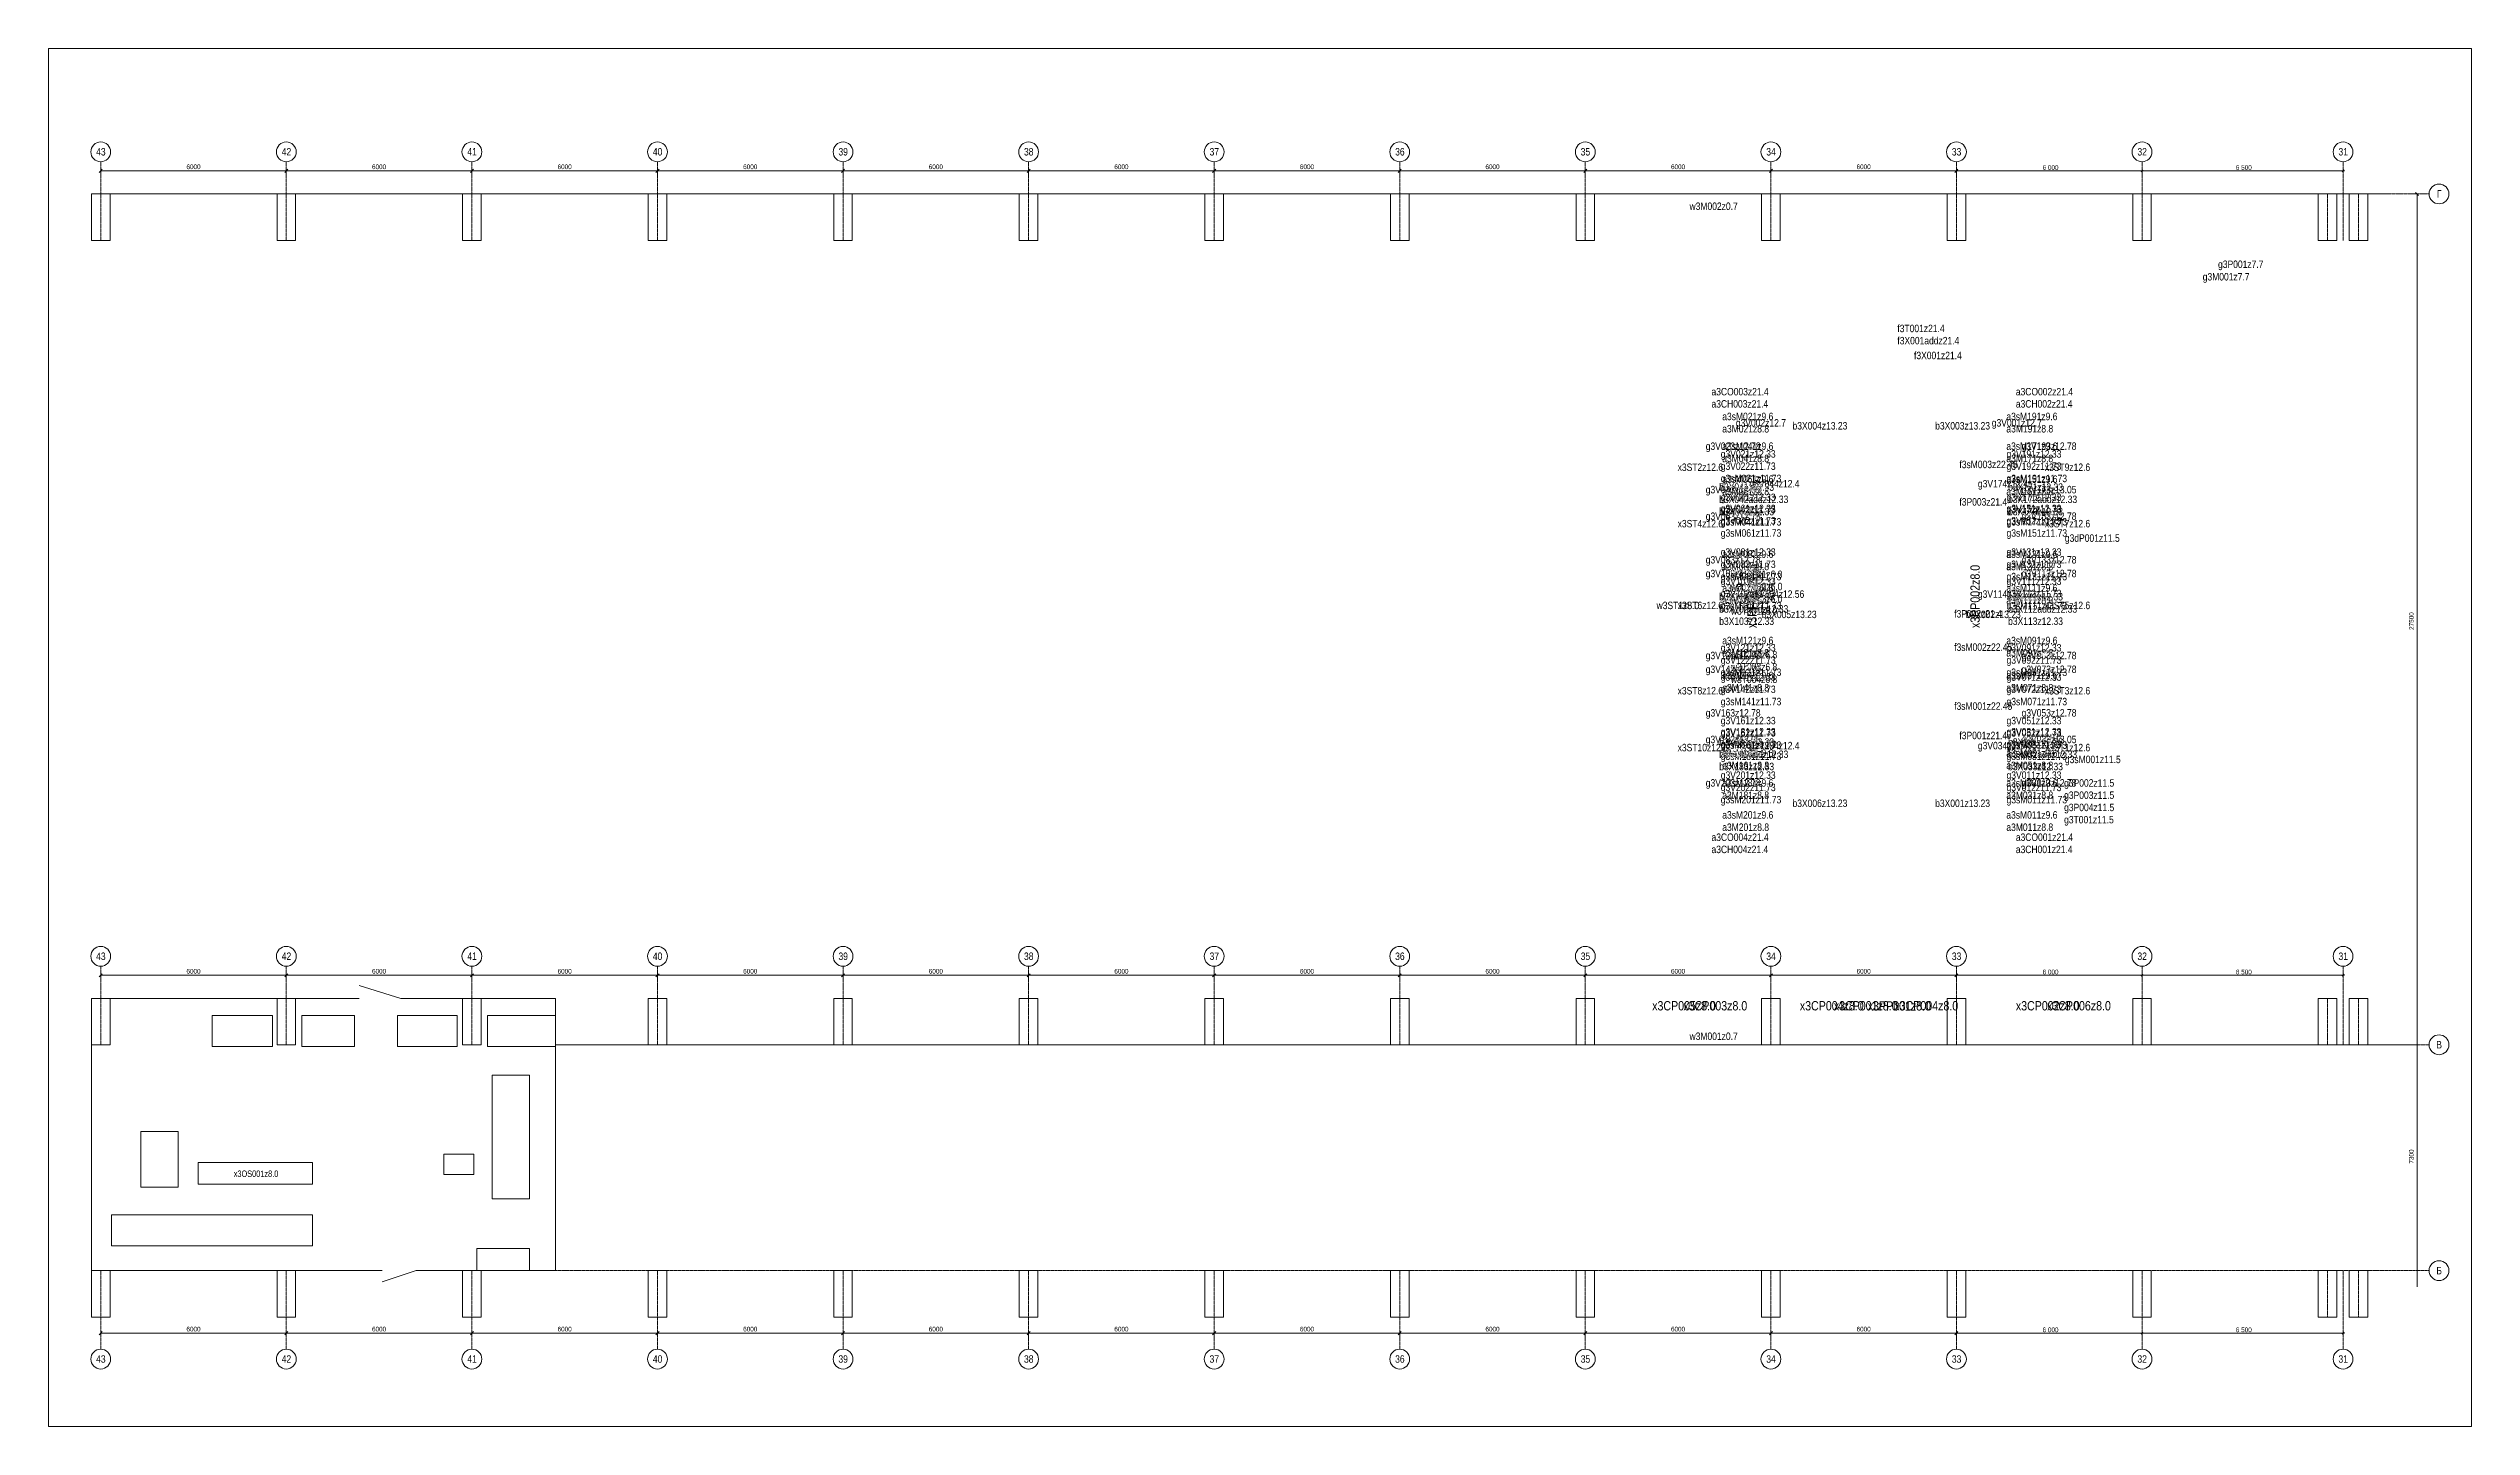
# Model space of a CAD drawing. Header units: millimetres. Extents: x 0 to 78345, y -44538 to 0.
import ezdxf

# ---------------------------------------------------------------- set-up
doc = ezdxf.new("R2010")
doc.units = ezdxf.units.MM
doc.header["$MEASUREMENT"] = 0
doc.linetypes.add('осеваяX2', pattern=[4, 2.5, -0.5, 0.5, -0.5])
for name, color, linetype in [('plan_params_1_2_reg', 7, 'Continuous'), ('plan_params_air', 7, 'Continuous'), ('plan_params_burnSt', 7, 'Continuous'), ('plan_params_gas', 7, 'Continuous'), ('plan_params_ign', 7, 'Continuous'), ('plan_params_racks', 7, 'Continuous'), ('plan_params_saf', 7, 'Continuous'), ('plan_params_smoke', 7, 'Continuous'), ('plan_params_water', 7, 'Continuous'), ('plan_static', 7, 'Continuous')]:
    doc.layers.add(name, color=color, linetype=linetype)
doc.styles.add('СГЕНЕРИР_СТИЛЬ_1', font='')
doc.styles.get('СГЕНЕРИР_СТИЛЬ_1').set_extended_font_data('Arial Narrow')
doc.dimstyles.new('СГЕНЕРИР_СТИЛЬ__1', dxfattribs={"dimtxt": 150, "dimasz": 59.440115, "dimexe": 0.18, "dimexo": 8, "dimgap": 0, "dimtad": 1, "dimtih": 1, "dimtoh": 1, "dimdec": 0, "dimzin": 0, "dimdsep": 46, "dimtxsty": 'СГЕНЕРИР_СТИЛЬ_1', "dimblk": 'ARROWHEAD_6', "dimblk1": 'ARROWHEAD_6', "dimblk2": 'ARROWHEAD_6', "dimcen": 0.09, "dimclrd": 7, "dimclre": 7, "dimclrt": 7, "dimazin": 0, "dimtfac": 1, "dimtdec": 4, "dimtmove": 0, "dimatfit": 3, "dimfxl": 1, "dimtolj": 1, "dimtzin": 0, "dimarcsym": 0})

msp = doc.modelspace()

# ---------------------------------------------------------------- texts
at = {"layer": 'plan_params_1_2_reg', "color": 7, "linetype": 'Continuous', "lineweight": 15, "char_height": 240, "attachment_point": 1, "line_spacing_factor": 0.990084, "style": 'СГЕНЕРИР_СТИЛЬ_1'}
for s, insert in [('\\A1;{\\pql;\\fArial Narrow|b0|i0|c204|p34;g3V\\fArial Narrow|b0|i0|c204|p34;02\\fArial Narrow|b0|i0|c204|p34;1z12.33\\P\\pql;\\fArial Narrow|b0|i0|c204|p34;g3V\\fArial Narrow|b0|i0|c204|p34;02\\fArial Narrow|b0|i0|c204|p34;2z11.73\\P\\pql;\\fArial Narrow|b0|i0|c204|p34;g3sM\\fArial Narrow|b0|i0|c204|p34;02\\fArial Narrow|b0|i0|c204|p34;1z11.73}', (54070.7, -12983.8)), ('\\A1;{\\pql;\\fArial Narrow|b0|i0|c204|p34;g3V1\\fArial Narrow|b0|i0|c204|p34;9\\fArial Narrow|b0|i0|c204|p34;1z12.33\\P\\pql;\\fArial Narrow|b0|i0|c204|p34;g3V1\\fArial Narrow|b0|i0|c204|p34;9\\fArial Narrow|b0|i0|c204|p34;2z11.73\\P\\pql;\\fArial Narrow|b0|i0|c204|p34;g3sM1\\fArial Narrow|b0|i0|c204|p34;9\\fArial Narrow|b0|i0|c204|p34;1z11.73}', (63310.7, -12983.8)), ('\\A1;{\\pql;\\fArial Narrow|b0|i0|c204|p34;g3V\\fArial Narrow|b0|i0|c204|p34;0\\fArial Narrow|b0|i0|c204|p34;4\\fArial Narrow|b0|i0|c204|p34;1z12.33\\P\\pql;\\fArial Narrow|b0|i0|c204|p34;g3V0\\fArial Narrow|b0|i0|c204|p34;4\\fArial Narrow|b0|i0|c204|p34;2z11.73\\P\\pql;\\fArial Narrow|b0|i0|c204|p34;g3sM0\\fArial Narrow|b0|i0|c204|p34;4\\fArial Narrow|b0|i0|c204|p34;1z11.73}', (54070.7, -14386.7)), ('\\A1;{\\pql;\\fArial Narrow|b0|i0|c204|p34;g3V\\fArial Narrow|b0|i0|c204|p34;0\\fArial Narrow|b0|i0|c204|p34;6\\fArial Narrow|b0|i0|c204|p34;1z12.33\\P\\pql;\\fArial Narrow|b0|i0|c204|p34;g3V0\\fArial Narrow|b0|i0|c204|p34;6\\fArial Narrow|b0|i0|c204|p34;2z11.73\\P\\pql;\\fArial Narrow|b0|i0|c204|p34;g3sM0\\fArial Narrow|b0|i0|c204|p34;6\\fArial Narrow|b0|i0|c204|p34;1z11.73}', (54070.7, -14746.9)), ('\\A1;{\\pql;\\fArial Narrow|b0|i0|c204|p34;g3V1\\fArial Narrow|b0|i0|c204|p34;7\\fArial Narrow|b0|i0|c204|p34;1z12.33\\P\\pql;\\fArial Narrow|b0|i0|c204|p34;g3V1\\fArial Narrow|b0|i0|c204|p34;7\\fArial Narrow|b0|i0|c204|p34;2z11.73\\P\\pql;\\fArial Narrow|b0|i0|c204|p34;g3sM1\\fArial Narrow|b0|i0|c204|p34;7\\fArial Narrow|b0|i0|c204|p34;1z11.73}', (63310.7, -14385)), ('\\A1;{\\pql;\\fArial Narrow|b0|i0|c204|p34;g3V1\\fArial Narrow|b0|i0|c204|p34;5\\fArial Narrow|b0|i0|c204|p34;1z12.33\\P\\pql;\\fArial Narrow|b0|i0|c204|p34;g3V1\\fArial Narrow|b0|i0|c204|p34;5\\fArial Narrow|b0|i0|c204|p34;2z11.73\\P\\pql;\\fArial Narrow|b0|i0|c204|p34;g3sM1\\fArial Narrow|b0|i0|c204|p34;5\\fArial Narrow|b0|i0|c204|p34;1z11.73}', (63310.7, -14746.9)), ('\\A1;{\\pql;\\fArial Narrow|b0|i0|c204|p34;g3V\\fArial Narrow|b0|i0|c204|p34;08\\fArial Narrow|b0|i0|c204|p34;1z12.33\\P\\pql;\\fArial Narrow|b0|i0|c204|p34;g3V\\fArial Narrow|b0|i0|c204|p34;08\\fArial Narrow|b0|i0|c204|p34;2z11.73\\P\\pql;\\fArial Narrow|b0|i0|c204|p34;g3sM\\fArial Narrow|b0|i0|c204|p34;08\\fArial Narrow|b0|i0|c204|p34;1z11.73}', (54070.7, -16154.7)), ('\\A1;{\\pql;\\fArial Narrow|b0|i0|c204|p34;g3V\\fArial Narrow|b0|i0|c204|p34;13\\fArial Narrow|b0|i0|c204|p34;1z12.33\\P\\pql;\\fArial Narrow|b0|i0|c204|p34;g3V1\\fArial Narrow|b0|i0|c204|p34;3\\fArial Narrow|b0|i0|c204|p34;2z11.73\\P\\pql;\\fArial Narrow|b0|i0|c204|p34;g3sM1\\fArial Narrow|b0|i0|c204|p34;3\\fArial Narrow|b0|i0|c204|p34;1z11.73}', (63310.7, -16154.7)), ('\\A1;{\\pql;\\fArial Narrow|b0|i0|c204|p34;g3V\\fArial Narrow|b0|i0|c204|p34;1\\fArial Narrow|b0|i0|c204|p34;0\\fArial Narrow|b0|i0|c204|p34;1z12.33\\P\\pql;\\fArial Narrow|b0|i0|c204|p34;g3V1\\fArial Narrow|b0|i0|c204|p34;0\\fArial Narrow|b0|i0|c204|p34;2z11.73\\P\\pql;\\fArial Narrow|b0|i0|c204|p34;g3sM1\\fArial Narrow|b0|i0|c204|p34;0\\fArial Narrow|b0|i0|c204|p34;1z11.73}', (54070.7, -17098.9)), ('\\A1;{\\pql;\\fArial Narrow|b0|i0|c204|p34;g3V\\fArial Narrow|b0|i0|c204|p34;11\\fArial Narrow|b0|i0|c204|p34;1z12.33\\P\\pql;\\fArial Narrow|b0|i0|c204|p34;g3V\\fArial Narrow|b0|i0|c204|p34;11\\fArial Narrow|b0|i0|c204|p34;2z11.73\\P\\pql;\\fArial Narrow|b0|i0|c204|p34;g3sM\\fArial Narrow|b0|i0|c204|p34;11\\fArial Narrow|b0|i0|c204|p34;1z11.73}', (63310.7, -17098.9)), ('\\A1;{\\pql;\\fArial Narrow|b0|i0|c204|p34;g3V\\fArial Narrow|b0|i0|c204|p34;1\\fArial Narrow|b0|i0|c204|p34;2\\fArial Narrow|b0|i0|c204|p34;1z12.33\\P\\pql;\\fArial Narrow|b0|i0|c204|p34;g3V1\\fArial Narrow|b0|i0|c204|p34;2\\fArial Narrow|b0|i0|c204|p34;2z11.73\\P\\pql;\\fArial Narrow|b0|i0|c204|p34;g3sM1\\fArial Narrow|b0|i0|c204|p34;2\\fArial Narrow|b0|i0|c204|p34;1z11.73}', (54070.7, -19248.7)), ('\\A1;{\\pql;\\fArial Narrow|b0|i0|c204|p34;g3V0\\fArial Narrow|b0|i0|c204|p34;9\\fArial Narrow|b0|i0|c204|p34;1z12.33\\P\\pql;\\fArial Narrow|b0|i0|c204|p34;g3V0\\fArial Narrow|b0|i0|c204|p34;9\\fArial Narrow|b0|i0|c204|p34;2z11.73\\P\\pql;\\fArial Narrow|b0|i0|c204|p34;g3sM0\\fArial Narrow|b0|i0|c204|p34;9\\fArial Narrow|b0|i0|c204|p34;1z11.73}', (63310.7, -19248.7)), ('\\A1;{\\pql;\\fArial Narrow|b0|i0|c204|p34;g3V\\fArial Narrow|b0|i0|c204|p34;1\\fArial Narrow|b0|i0|c204|p34;4\\fArial Narrow|b0|i0|c204|p34;1z12.33\\P\\pql;\\fArial Narrow|b0|i0|c204|p34;g3V1\\fArial Narrow|b0|i0|c204|p34;4\\fArial Narrow|b0|i0|c204|p34;2z11.73\\P\\pql;\\fArial Narrow|b0|i0|c204|p34;g3sM1\\fArial Narrow|b0|i0|c204|p34;4\\fArial Narrow|b0|i0|c204|p34;1z11.73}', (54070.7, -20194.9)), ('\\A1;{\\pql;\\fArial Narrow|b0|i0|c204|p34;g3V0\\fArial Narrow|b0|i0|c204|p34;7\\fArial Narrow|b0|i0|c204|p34;1z12.33\\P\\pql;\\fArial Narrow|b0|i0|c204|p34;g3V0\\fArial Narrow|b0|i0|c204|p34;7\\fArial Narrow|b0|i0|c204|p34;2z11.73\\P\\pql;\\fArial Narrow|b0|i0|c204|p34;g3sM0\\fArial Narrow|b0|i0|c204|p34;7\\fArial Narrow|b0|i0|c204|p34;1z11.73}', (63310.7, -20194.9)), ('\\A1;{\\pql;\\fArial Narrow|b0|i0|c204|p34;g3V\\fArial Narrow|b0|i0|c204|p34;1\\fArial Narrow|b0|i0|c204|p34;6\\fArial Narrow|b0|i0|c204|p34;1z12.33\\P\\pql;\\fArial Narrow|b0|i0|c204|p34;g3V1\\fArial Narrow|b0|i0|c204|p34;6\\fArial Narrow|b0|i0|c204|p34;2z11.73\\P\\pql;\\fArial Narrow|b0|i0|c204|p34;g3sM1\\fArial Narrow|b0|i0|c204|p34;6\\fArial Narrow|b0|i0|c204|p34;1z11.73}', (54070.7, -21602.7)), ('\\A1;{\\pql;\\fArial Narrow|b0|i0|c204|p34;g3V0\\fArial Narrow|b0|i0|c204|p34;5\\fArial Narrow|b0|i0|c204|p34;1z12.33\\P\\pql;\\fArial Narrow|b0|i0|c204|p34;g3V0\\fArial Narrow|b0|i0|c204|p34;5\\fArial Narrow|b0|i0|c204|p34;2z11.73\\P\\pql;\\fArial Narrow|b0|i0|c204|p34;g3sM0\\fArial Narrow|b0|i0|c204|p34;5\\fArial Narrow|b0|i0|c204|p34;1z11.73}', (63310.7, -21602.7)), ('\\A1;{\\pql;\\fArial Narrow|b0|i0|c204|p34;g3V\\fArial Narrow|b0|i0|c204|p34;18\\fArial Narrow|b0|i0|c204|p34;1z12.33\\P\\pql;\\fArial Narrow|b0|i0|c204|p34;g3V\\fArial Narrow|b0|i0|c204|p34;18\\fArial Narrow|b0|i0|c204|p34;2z11.73\\P\\pql;\\fArial Narrow|b0|i0|c204|p34;g3sM\\fArial Narrow|b0|i0|c204|p34;18\\fArial Narrow|b0|i0|c204|p34;1z11.73}', (54070.7, -21962.9)), ('\\A1;{\\pql;\\fArial Narrow|b0|i0|c204|p34;g3V0\\fArial Narrow|b0|i0|c204|p34;3\\fArial Narrow|b0|i0|c204|p34;1z12.33\\P\\pql;\\fArial Narrow|b0|i0|c204|p34;g3V0\\fArial Narrow|b0|i0|c204|p34;3\\fArial Narrow|b0|i0|c204|p34;2z11.73\\P\\pql;\\fArial Narrow|b0|i0|c204|p34;g3sM0\\fArial Narrow|b0|i0|c204|p34;3\\fArial Narrow|b0|i0|c204|p34;1z11.73}', (63310.7, -21962.9)), ('\\A1;{\\pql;\\fArial Narrow|b0|i0|c204|p34;g3V\\fArial Narrow|b0|i0|c204|p34;20\\fArial Narrow|b0|i0|c204|p34;1z12.33\\P\\pql;\\fArial Narrow|b0|i0|c204|p34;g3V\\fArial Narrow|b0|i0|c204|p34;20\\fArial Narrow|b0|i0|c204|p34;2z11.73\\P\\pql;\\fArial Narrow|b0|i0|c204|p34;g3sM\\fArial Narrow|b0|i0|c204|p34;20\\fArial Narrow|b0|i0|c204|p34;1z11.73}', (54070.7, -23365.8)), ('\\A1;{\\pql;\\fArial Narrow|b0|i0|c204|p34;g3V011z12.33\\P\\pql;\\fArial Narrow|b0|i0|c204|p34;g3V01\\fArial Narrow|b0|i0|c204|p34;2z11.73\\P\\pql;\\fArial Narrow|b0|i0|c204|p34;g3sM011z11.73}', (63310.7, -23365.8))]:
    msp.add_mtext(s, dxfattribs=dict(at, insert=insert))
at = {"layer": 'plan_params_air', "color": 7, "linetype": 'Continuous', "lineweight": 15, "char_height": 240, "attachment_point": 1, "line_spacing_factor": 0.992811, "style": 'СГЕНЕРИР_СТИЛЬ_1'}
for s, insert in [('\\A1;{\\pql;\\fArial Narrow|b0|i0|c204|p34;а3sM\\fArial Narrow|b0|i0|c204|p34;02\\fArial Narrow|b0|i0|c204|p34;1z9.6\\P\\pql;\\fArial Narrow|b0|i0|c204|p34;а3M\\fArial Narrow|b0|i0|c204|p34;02\\fArial Narrow|b0|i0|c204|p34;1z8.8}', (54118.6, -11773)), ('\\A1;{\\pql;\\fArial Narrow|b0|i0|c204|p34;а3sM1\\fArial Narrow|b0|i0|c204|p34;9\\fArial Narrow|b0|i0|c204|p34;1z9.6\\P\\pql;\\fArial Narrow|b0|i0|c204|p34;а3M1\\fArial Narrow|b0|i0|c204|p34;9\\fArial Narrow|b0|i0|c204|p34;1z8.8}', (63304.5, -11773)), ('\\A1;{\\pql;\\fArial Narrow|b0|i0|c204|p34;а3sM\\fArial Narrow|b0|i0|c204|p34;04\\fArial Narrow|b0|i0|c204|p34;1z9.6\\P\\pql;\\fArial Narrow|b0|i0|c204|p34;а3M\\fArial Narrow|b0|i0|c204|p34;04\\fArial Narrow|b0|i0|c204|p34;1z8.8}', (54118.6, -12732.9)), ('\\A1;{\\pql;\\fArial Narrow|b0|i0|c204|p34;а3sM1\\fArial Narrow|b0|i0|c204|p34;7\\fArial Narrow|b0|i0|c204|p34;1z9.6\\P\\pql;\\fArial Narrow|b0|i0|c204|p34;а3M1\\fArial Narrow|b0|i0|c204|p34;7\\fArial Narrow|b0|i0|c204|p34;1z8.8}', (63304.5, -12732.9)), ('\\A1;{\\pql;\\fArial Narrow|b0|i0|c204|p34;а3sM\\fArial Narrow|b0|i0|c204|p34;06\\fArial Narrow|b0|i0|c204|p34;1z9.6\\P\\pql;\\fArial Narrow|b0|i0|c204|p34;а3M\\fArial Narrow|b0|i0|c204|p34;06\\fArial Narrow|b0|i0|c204|p34;1z8.8}', (54118.6, -13799.5)), ('\\A1;{\\pql;\\fArial Narrow|b0|i0|c204|p34;а3sM1\\fArial Narrow|b0|i0|c204|p34;5\\fArial Narrow|b0|i0|c204|p34;1z9.6\\P\\pql;\\fArial Narrow|b0|i0|c204|p34;а3M1\\fArial Narrow|b0|i0|c204|p34;5\\fArial Narrow|b0|i0|c204|p34;1z8.8}', (63304.5, -13799.5)), ('\\A1;{\\pql;\\fArial Narrow|b0|i0|c204|p34;а3sM\\fArial Narrow|b0|i0|c204|p34;08\\fArial Narrow|b0|i0|c204|p34;1z9.6\\P\\pql;\\fArial Narrow|b0|i0|c204|p34;а3M\\fArial Narrow|b0|i0|c204|p34;08\\fArial Narrow|b0|i0|c204|p34;1z8.8}', (54118.6, -16224.5)), ('\\A1;{\\pql;\\fArial Narrow|b0|i0|c204|p34;а3sM1\\fArial Narrow|b0|i0|c204|p34;3\\fArial Narrow|b0|i0|c204|p34;1z9.6\\P\\pql;\\fArial Narrow|b0|i0|c204|p34;а3M1\\fArial Narrow|b0|i0|c204|p34;3\\fArial Narrow|b0|i0|c204|p34;1z8.8}', (63304.5, -16224.5)), ('\\A1;{\\pql;\\fArial Narrow|b0|i0|c204|p34;а3sM1\\fArial Narrow|b0|i0|c204|p34;0\\fArial Narrow|b0|i0|c204|p34;1z9.6\\P\\pql;\\fArial Narrow|b0|i0|c204|p34;а3M1\\fArial Narrow|b0|i0|c204|p34;0\\fArial Narrow|b0|i0|c204|p34;1z8.8}', (54118.6, -17319.1)), ('\\A1;{\\pql;\\fArial Narrow|b0|i0|c204|p34;а3sM\\fArial Narrow|b0|i0|c204|p34;11\\fArial Narrow|b0|i0|c204|p34;1z9.6\\P\\pql;\\fArial Narrow|b0|i0|c204|p34;а3M\\fArial Narrow|b0|i0|c204|p34;11\\fArial Narrow|b0|i0|c204|p34;1z8.8}', (63304.5, -17319.1)), ('\\A1;{\\pql;\\fArial Narrow|b0|i0|c204|p34;а3sM1\\fArial Narrow|b0|i0|c204|p34;2\\fArial Narrow|b0|i0|c204|p34;1z9.6\\P\\pql;\\fArial Narrow|b0|i0|c204|p34;а3M1\\fArial Narrow|b0|i0|c204|p34;2\\fArial Narrow|b0|i0|c204|p34;1z8.8}', (54118.6, -19014.3)), ('\\A1;{\\pql;\\fArial Narrow|b0|i0|c204|p34;а3sM0\\fArial Narrow|b0|i0|c204|p34;9\\fArial Narrow|b0|i0|c204|p34;1z9.6\\P\\pql;\\fArial Narrow|b0|i0|c204|p34;а3M0\\fArial Narrow|b0|i0|c204|p34;9\\fArial Narrow|b0|i0|c204|p34;1z8.8}', (63304.5, -19014.3)), ('\\A1;{\\pql;\\fArial Narrow|b0|i0|c204|p34;а3sM\\fArial Narrow|b0|i0|c204|p34;14\\fArial Narrow|b0|i0|c204|p34;1z9.6\\P\\pql;\\fArial Narrow|b0|i0|c204|p34;а3M\\fArial Narrow|b0|i0|c204|p34;14\\fArial Narrow|b0|i0|c204|p34;1z8.8}', (54118.6, -20142.6)), ('\\A1;{\\pql;\\fArial Narrow|b0|i0|c204|p34;а3sM0\\fArial Narrow|b0|i0|c204|p34;7\\fArial Narrow|b0|i0|c204|p34;1z9.6\\P\\pql;\\fArial Narrow|b0|i0|c204|p34;а3M0\\fArial Narrow|b0|i0|c204|p34;7\\fArial Narrow|b0|i0|c204|p34;1z8.8}', (63304.5, -20142.6)), ('\\A1;{\\pql;\\fArial Narrow|b0|i0|c204|p34;а3sM\\fArial Narrow|b0|i0|c204|p34;16\\fArial Narrow|b0|i0|c204|p34;1z9.6\\P\\pql;\\fArial Narrow|b0|i0|c204|p34;а3M\\fArial Narrow|b0|i0|c204|p34;16\\fArial Narrow|b0|i0|c204|p34;1z8.8}', (54118.6, -22653.2)), ('\\A1;{\\pql;\\fArial Narrow|b0|i0|c204|p34;а3sM0\\fArial Narrow|b0|i0|c204|p34;5\\fArial Narrow|b0|i0|c204|p34;1z9.6\\P\\pql;\\fArial Narrow|b0|i0|c204|p34;а3M0\\fArial Narrow|b0|i0|c204|p34;5\\fArial Narrow|b0|i0|c204|p34;1z8.8}', (63304.5, -22653.2)), ('\\A1;{\\pql;\\fArial Narrow|b0|i0|c204|p34;а3sM\\fArial Narrow|b0|i0|c204|p34;18\\fArial Narrow|b0|i0|c204|p34;1z9.6\\P\\pql;\\fArial Narrow|b0|i0|c204|p34;а3M\\fArial Narrow|b0|i0|c204|p34;18\\fArial Narrow|b0|i0|c204|p34;1z8.8}', (54118.6, -23618.7)), ('\\A1;{\\pql;\\fArial Narrow|b0|i0|c204|p34;а3sM0\\fArial Narrow|b0|i0|c204|p34;3\\fArial Narrow|b0|i0|c204|p34;1z9.6\\P\\pql;\\fArial Narrow|b0|i0|c204|p34;а3M0\\fArial Narrow|b0|i0|c204|p34;3\\fArial Narrow|b0|i0|c204|p34;1z8.8}', (63304.5, -23618.7)), ('\\A1;{\\pql;\\fArial Narrow|b0|i0|c204|p34;а3sM\\fArial Narrow|b0|i0|c204|p34;20\\fArial Narrow|b0|i0|c204|p34;1z9.6\\P\\pql;\\fArial Narrow|b0|i0|c204|p34;а3M\\fArial Narrow|b0|i0|c204|p34;20\\fArial Narrow|b0|i0|c204|p34;1z8.8}', (54118.6, -24651.3)), ('\\A1;{\\pql;\\fArial Narrow|b0|i0|c204|p34;а3sM011z9.6\\P\\pql;\\fArial Narrow|b0|i0|c204|p34;а3M011\\fArial Narrow|b0|i0|c204|p34;z8.8}', (63304.5, -24651.3))]:
    msp.add_mtext(s, dxfattribs=dict(at, insert=insert))
at = {"layer": 'plan_params_burnSt', "color": 7, "linetype": 'Continuous', "lineweight": 15, "char_height": 240, "attachment_point": 2, "style": 'СГЕНЕРИР_СТИЛЬ_1'}
for s, insert in [('\\A1;{\\pqc;\\fArial Narrow|b0|i0|c204|p34;x3ST\\fArial Narrow|b0|i0|c204|p34;2\\fArial Narrow|b0|i0|c204|p34;z12.6}', (53409.9, -13414.3)), ('\\A1;{\\pqc;\\fArial Narrow|b0|i0|c204|p34;x3ST\\fArial Narrow|b0|i0|c204|p34;9\\fArial Narrow|b0|i0|c204|p34;z12.6}', (65280.5, -13414.3)), ('\\A1;{\\pqc;\\fArial Narrow|b0|i0|c204|p34;x3ST\\fArial Narrow|b0|i0|c204|p34;4\\fArial Narrow|b0|i0|c204|p34;z12.6}', (53409.9, -15237.3)), ('\\A1;{\\pqc;\\fArial Narrow|b0|i0|c204|p34;x3ST\\fArial Narrow|b0|i0|c204|p34;7\\fArial Narrow|b0|i0|c204|p34;z12.6}', (65280.5, -15237.3)), ('\\A1;{\\pqc;\\fArial Narrow|b0|i0|c204|p34;x3ST\\fArial Narrow|b0|i0|c204|p34;6\\fArial Narrow|b0|i0|c204|p34;z12.6}', (53409.9, -17879.9)), ('\\A1;{\\pqc;\\fArial Narrow|b0|i0|c204|p34;x3ST\\fArial Narrow|b0|i0|c204|p34;5\\fArial Narrow|b0|i0|c204|p34;z12.6}', (65280.5, -17879.9)), ('\\A1;{\\pqc;\\fArial Narrow|b0|i0|c204|p34;x3ST\\fArial Narrow|b0|i0|c204|p34;8\\fArial Narrow|b0|i0|c204|p34;z12.6}', (53409.9, -20637.7)), ('\\A1;{\\pqc;\\fArial Narrow|b0|i0|c204|p34;x3ST3z\\fArial Narrow|b0|i0|c204|p34;12.6}', (65280.5, -20637.7)), ('\\A1;{\\pqc;\\fArial Narrow|b0|i0|c204|p34;x3ST\\fArial Narrow|b0|i0|c204|p34;10\\fArial Narrow|b0|i0|c204|p34;z12.6}', (53486.7, -22475)), ('\\A1;{\\pqc;\\fArial Narrow|b0|i0|c204|p34;x3ST1\\fArial Narrow|b0|i0|c204|p34;z12.6}', (65280.5, -22475))]:
    msp.add_mtext(s, dxfattribs=dict(at, insert=insert))
at = {"layer": 'plan_params_gas', "color": 7, "linetype": 'Continuous', "lineweight": 15, "char_height": 240, "attachment_point": 2, "style": 'СГЕНЕРИР_СТИЛЬ_1'}
for s, insert in [('\\A1;{\\pqc;\\fArial Narrow|b0|i0|c204|p34;g3P001z\\fArial Narrow|b0|i0|c204|p34;7.7}', (70883, -6853.8)), ('\\A1;{\\pqc;\\fArial Narrow|b0|i0|c204|p34;g3\\fArial Narrow|b0|i0|c204|p34;M\\fArial Narrow|b0|i0|c204|p34;001z7.7}', (70410, -7258.3)), ('\\A1;{\\pqc;\\fArial Narrow|b0|i0|c204|p34;g3V00\\fArial Narrow|b0|i0|c204|p34;2\\fArial Narrow|b0|i0|c204|p34;z12.7}', (55368.7, -11979.6)), ('\\A1;{\\pqc;\\fArial Narrow|b0|i0|c204|p34;b3X00\\fArial Narrow|b0|i0|c204|p34;4\\fArial Narrow|b0|i0|c204|p34;z13.23}', (57276.5, -12074.8)), ('\\A1;{\\pqc;\\fArial Narrow|b0|i0|c204|p34;b3X00\\fArial Narrow|b0|i0|c204|p34;3\\fArial Narrow|b0|i0|c204|p34;z13.23}', (61889.5, -12074.8)), ('\\A1;{\\pqc;\\fArial Narrow|b0|i0|c204|p34;g3V001z\\fArial Narrow|b0|i0|c204|p34;12\\fArial Narrow|b0|i0|c204|p34;.\\fArial Narrow|b0|i0|c204|p34;7}', (63643.6, -11979.6)), ('\\A1;{\\pqc;\\fArial Narrow|b0|i0|c204|p34;g3dP001z\\fArial Narrow|b0|i0|c204|p34;11.5}', (66083, -15703.5)), ('\\A1;{\\pqc;\\fArial Narrow|b0|i0|c204|p34;b3X00\\fArial Narrow|b0|i0|c204|p34;5\\fArial Narrow|b0|i0|c204|p34;z13.23}', (56283, -18169.8)), ('\\A1;{\\pqc;\\fArial Narrow|b0|i0|c204|p34;b3X00\\fArial Narrow|b0|i0|c204|p34;2\\fArial Narrow|b0|i0|c204|p34;z13.23}', (62883, -18169.8)), ('\\A1;{\\pqc;\\fArial Narrow|b0|i0|c204|p34;g3sM001z11.5}', (66098.8, -22857.5)), ('\\A1;{\\pqc;\\fArial Narrow|b0|i0|c204|p34;b3X00\\fArial Narrow|b0|i0|c204|p34;6\\fArial Narrow|b0|i0|c204|p34;z13.23}', (57276.5, -24274.8)), ('\\A1;{\\pqc;\\fArial Narrow|b0|i0|c204|p34;b3X001z1\\fArial Narrow|b0|i0|c204|p34;3\\fArial Narrow|b0|i0|c204|p34;.\\fArial Narrow|b0|i0|c204|p34;23}', (61889.5, -24274.8))]:
    msp.add_mtext(s, dxfattribs=dict(at, insert=insert))
at = {"layer": 'plan_params_gas', "color": 7, "linetype": 'Continuous', "lineweight": 15, "insert": (65171.6, -23618.1), "char_height": 240, "attachment_point": 1, "line_spacing_factor": 0.988674, "style": 'СГЕНЕРИР_СТИЛЬ_1'}
msp.add_mtext('\\A1;{\\pql;\\fArial Narrow|b0|i0|c204|p34;g3P002z11.5\\P\\pql;\\fArial Narrow|b0|i0|c204|p34;g3P003z11.5\\P\\pql;\\fArial Narrow|b0|i0|c204|p34;g3P004z11.5\\P\\pql;\\fArial Narrow|b0|i0|c204|p34;g3T001z11.5}', dxfattribs=at)
at = {"layer": 'plan_params_ign', "color": 7, "linetype": 'Continuous', "lineweight": 15, "char_height": 240, "attachment_point": 1, "line_spacing_factor": 0.989327, "style": 'СГЕНЕРИР_СТИЛЬ_1'}
for s, insert in [('\\A1;{\\pql;\\fArial Narrow|b0|i0|c204|p34;b3X041z12.33\\P\\pql;\\fArial Narrow|b0|i0|c204|p34;b3X042\\fArial Narrow|b0|i0|c204|p34;add\\fArial Narrow|b0|i0|c204|p34;z12.33\\P\\pql;\\fArial Narrow|b0|i0|c204|p34;b3X043z12.33}', (54020.9, -14054.8)), ('\\A1;{\\pql;\\fArial Narrow|b0|i0|c204|p34;b3X171z12.33\\P\\pql;\\fArial Narrow|b0|i0|c204|p34;b3X172\\fArial Narrow|b0|i0|c204|p34;add\\fArial Narrow|b0|i0|c204|p34;z12.33\\P\\pql;\\fArial Narrow|b0|i0|c204|p34;b3X173z12.33}', (63360.6, -14055.5)), ('\\A1;{\\pql;\\fArial Narrow|b0|i0|c204|p34;b3X101z12.33\\P\\pql;\\fArial Narrow|b0|i0|c204|p34;b3X102\\fArial Narrow|b0|i0|c204|p34;add\\fArial Narrow|b0|i0|c204|p34;z12.33\\P\\pql;\\fArial Narrow|b0|i0|c204|p34;b3X103z12.33}', (54020.9, -17598.8)), ('\\A1;{\\pql;\\fArial Narrow|b0|i0|c204|p34;b3X111z12.33\\P\\pql;\\fArial Narrow|b0|i0|c204|p34;b3X112\\fArial Narrow|b0|i0|c204|p34;add\\fArial Narrow|b0|i0|c204|p34;z12.33\\P\\pql;\\fArial Narrow|b0|i0|c204|p34;b3X113z12.33}', (63360.6, -17598.8)), ('\\A1;{\\pql;\\fArial Narrow|b0|i0|c204|p34;b3X181z12.33\\P\\pql;\\fArial Narrow|b0|i0|c204|p34;b3X182\\fArial Narrow|b0|i0|c204|p34;add\\fArial Narrow|b0|i0|c204|p34;z12.33\\P\\pql;\\fArial Narrow|b0|i0|c204|p34;b3X183z12.33}', (54020.9, -22294.8)), ('\\A1;{\\pql;\\fArial Narrow|b0|i0|c204|p34;b3X031z12.33\\P\\pql;\\fArial Narrow|b0|i0|c204|p34;b3X032\\fArial Narrow|b0|i0|c204|p34;add\\fArial Narrow|b0|i0|c204|p34;z12.33\\P\\pql;\\fArial Narrow|b0|i0|c204|p34;b3X033z12.33}', (63360.6, -22294.8))]:
    msp.add_mtext(s, dxfattribs=dict(at, insert=insert))
at = {"layer": 'plan_params_ign', "color": 7, "linetype": 'Continuous', "lineweight": 15, "char_height": 240, "attachment_point": 1, "style": 'СГЕНЕРИР_СТИЛЬ_1'}
for s, insert in [('\\A1;{\\pql;\\fArial Narrow|b0|i0|c204|p34;g3V\\fArial Narrow|b0|i0|c204|p34;04\\fArial Narrow|b0|i0|c204|p34;4z12.4}', (54996.7, -13945.8)), ('\\A1;{\\pql;\\fArial Narrow|b0|i0|c204|p34;g3V\\fArial Narrow|b0|i0|c204|p34;17\\fArial Narrow|b0|i0|c204|p34;4z12.4}', (62384.7, -13945.8)), ('\\A1;{\\pql;\\fArial Narrow|b0|i0|c204|p34;g3V\\fArial Narrow|b0|i0|c204|p34;10\\fArial Narrow|b0|i0|c204|p34;4z12.56}', (54996.7, -17514.1)), ('\\A1;{\\pql;\\fArial Narrow|b0|i0|c204|p34;g3V1\\fArial Narrow|b0|i0|c204|p34;1\\fArial Narrow|b0|i0|c204|p34;4z12.\\fArial Narrow|b0|i0|c204|p34;56}', (62384.7, -17514.1)), ('\\A1;{\\pql;\\fArial Narrow|b0|i0|c204|p34;g3V\\fArial Narrow|b0|i0|c204|p34;20\\fArial Narrow|b0|i0|c204|p34;4z12.4}', (54996.7, -22411.2)), ('\\A1;{\\pql;\\fArial Narrow|b0|i0|c204|p34;g3V034z12.\\fArial Narrow|b0|i0|c204|p34;4}', (62384.7, -22411.2))]:
    msp.add_mtext(s, dxfattribs=dict(at, insert=insert))
at = {"layer": 'plan_params_racks', "color": 7, "linetype": 'Continuous', "lineweight": 15, "char_height": 300, "attachment_point": 1, "rotation": 90, "style": 'СГЕНЕРИР_СТИЛЬ_1'}
for s, insert in [('\\A1;{\\pql;\\fArial Narrow|b0|i0|c204|p34;x3PP003\\fArial Narrow|b0|i0|c204|p34;z8.0}', (54928.8, -18732.1)), ('\\A1;{\\pql;\\fArial Narrow|b0|i0|c204|p34;x3PP002\\fArial Narrow|b0|i0|c204|p34;z8.0}', (62143, -18732.1))]:
    msp.add_mtext(s, dxfattribs=dict(at, insert=insert))
at = {"layer": 'plan_params_racks', "color": 7, "linetype": 'Continuous', "lineweight": 15, "style": 'СГЕНЕРИР_СТИЛЬ_1'}
for s, insert, char_height, attachment_point in [('\\A1;{\\pql;\\fArial Narrow|b0|i0|c204|p34;x3CP005\\fArial Narrow|b0|i0|c204|p34;z8.0}', (51852.1, -30789.3), 300, 1), ('\\A1;{\\pql;\\fArial Narrow|b0|i0|c204|p34;x3CP003\\fArial Narrow|b0|i0|c204|p34;z8.0}', (52862.9, -30789.3), 300, 1), ('\\A1;{\\pql;\\fArial Narrow|b0|i0|c204|p34;x3CP004\\fArial Narrow|b0|i0|c204|p34;z8.0}', (56626.9, -30789.3), 300, 1), ('\\A1;{\\pql;\\fArial Narrow|b0|i0|c204|p34;x3CP001\\fArial Narrow|b0|i0|c204|p34;z8.0}', (57725.2, -30789.3), 300, 1), ('\\A1;{\\pql;\\fArial Narrow|b0|i0|c204|p34;x3PP001\\fArial Narrow|b0|i0|c204|p34;z8.0}', (58822.2, -30793.3), 300, 1), ('\\A1;{\\pql;\\fArial Narrow|b0|i0|c204|p34;x3CP004\\fArial Narrow|b0|i0|c204|p34;z8.0}', (59684.3, -30789.3), 300, 1), ('\\A1;{\\pql;\\fArial Narrow|b0|i0|c204|p34;x3CP002\\fArial Narrow|b0|i0|c204|p34;z8.0}', (63610.2, -30789.3), 300, 1), ('\\A1;{\\pql;\\fArial Narrow|b0|i0|c204|p34;x3CP006\\fArial Narrow|b0|i0|c204|p34;z8.0}', (64621.1, -30789.3), 300, 1), ('\\A1;{\\pql;\\fArial Narrow|b0|i0|c204|p34;x3OS001\\fArial Narrow|b0|i0|c204|p34;\\H1.004694x;z8.0}', (5990.6, -36369.9), 207.36, 4)]:
    msp.add_mtext(s, dxfattribs=dict(at, insert=insert, char_height=char_height, attachment_point=attachment_point))
at = {"layer": 'plan_params_saf', "color": 7, "linetype": 'Continuous', "lineweight": 15, "char_height": 240, "attachment_point": 1, "style": 'СГЕНЕРИР_СТИЛЬ_1'}
for s, insert in [('\\A1;{\\pql;\\fArial Narrow|b0|i0|c204|p34;g3V\\fArial Narrow|b0|i0|c204|p34;02\\fArial Narrow|b0|i0|c204|p34;3z12.78}', (53584.3, -12733.8)), ('\\A1;{\\pql;\\fArial Narrow|b0|i0|c204|p34;g3V1\\fArial Narrow|b0|i0|c204|p34;9\\fArial Narrow|b0|i0|c204|p34;3z12.78}', (63797.2, -12733.8)), ('\\A1;{\\pql;\\fArial Narrow|b0|i0|c204|p34;g3V\\fArial Narrow|b0|i0|c204|p34;04\\fArial Narrow|b0|i0|c204|p34;3z13.05}', (53584.3, -14136.7)), ('\\A1;{\\pql;\\fArial Narrow|b0|i0|c204|p34;g3V173z1\\fArial Narrow|b0|i0|c204|p34;3\\fArial Narrow|b0|i0|c204|p34;.\\fArial Narrow|b0|i0|c204|p34;05}', (63797.2, -14136.7)), ('\\A1;{\\pql;\\fArial Narrow|b0|i0|c204|p34;g3V\\fArial Narrow|b0|i0|c204|p34;06\\fArial Narrow|b0|i0|c204|p34;3z12.78}', (53584.3, -14996.9)), ('\\A1;{\\pql;\\fArial Narrow|b0|i0|c204|p34;g3V1\\fArial Narrow|b0|i0|c204|p34;5\\fArial Narrow|b0|i0|c204|p34;3z12.78}', (63797.2, -14996.9)), ('\\A1;{\\pql;\\fArial Narrow|b0|i0|c204|p34;g3V\\fArial Narrow|b0|i0|c204|p34;08\\fArial Narrow|b0|i0|c204|p34;3z12.78}', (53584.3, -16404.7)), ('\\A1;{\\pql;\\fArial Narrow|b0|i0|c204|p34;g3V\\fArial Narrow|b0|i0|c204|p34;13\\fArial Narrow|b0|i0|c204|p34;3z12.78}', (63797.2, -16404.7)), ('\\A1;{\\pql;\\fArial Narrow|b0|i0|c204|p34;g3V\\fArial Narrow|b0|i0|c204|p34;10\\fArial Narrow|b0|i0|c204|p34;3z12.78}', (53584.3, -16848.9)), ('\\A1;{\\pql;\\fArial Narrow|b0|i0|c204|p34;g3V\\fArial Narrow|b0|i0|c204|p34;11\\fArial Narrow|b0|i0|c204|p34;3z12.78}', (63797.2, -16848.9)), ('\\A1;{\\pql;\\fArial Narrow|b0|i0|c204|p34;g3V1\\fArial Narrow|b0|i0|c204|p34;2\\fArial Narrow|b0|i0|c204|p34;3z12.78}', (53584.3, -19498.7)), ('\\A1;{\\pql;\\fArial Narrow|b0|i0|c204|p34;g3V0\\fArial Narrow|b0|i0|c204|p34;9\\fArial Narrow|b0|i0|c204|p34;3z12.78}', (63797.2, -19498.7)), ('\\A1;{\\pql;\\fArial Narrow|b0|i0|c204|p34;g3V1\\fArial Narrow|b0|i0|c204|p34;4\\fArial Narrow|b0|i0|c204|p34;3z12.78}', (53584.3, -19944.9)), ('\\A1;{\\pql;\\fArial Narrow|b0|i0|c204|p34;g3V0\\fArial Narrow|b0|i0|c204|p34;7\\fArial Narrow|b0|i0|c204|p34;3z12.78}', (63797.2, -19944.9)), ('\\A1;{\\pql;\\fArial Narrow|b0|i0|c204|p34;g3V1\\fArial Narrow|b0|i0|c204|p34;6\\fArial Narrow|b0|i0|c204|p34;3z12.78}', (53584.3, -21352.7)), ('\\A1;{\\pql;\\fArial Narrow|b0|i0|c204|p34;g3V0\\fArial Narrow|b0|i0|c204|p34;5\\fArial Narrow|b0|i0|c204|p34;3z12.78}', (63797.2, -21352.7)), ('\\A1;{\\pql;\\fArial Narrow|b0|i0|c204|p34;g3V1\\fArial Narrow|b0|i0|c204|p34;8\\fArial Narrow|b0|i0|c204|p34;3z13.05}', (53584.3, -22212.9)), ('\\A1;{\\pql;\\fArial Narrow|b0|i0|c204|p34;g3V033z1\\fArial Narrow|b0|i0|c204|p34;3\\fArial Narrow|b0|i0|c204|p34;.\\fArial Narrow|b0|i0|c204|p34;05}', (63797.2, -22212.9)), ('\\A1;{\\pql;\\fArial Narrow|b0|i0|c204|p34;g3V\\fArial Narrow|b0|i0|c204|p34;20\\fArial Narrow|b0|i0|c204|p34;3z12.78}', (53584.3, -23615.8)), ('\\A1;{\\pql;\\fArial Narrow|b0|i0|c204|p34;g3V013z12.\\fArial Narrow|b0|i0|c204|p34;78}', (63797.2, -23615.8))]:
    msp.add_mtext(s, dxfattribs=dict(at, insert=insert))
at = {"layer": 'plan_params_smoke', "color": 7, "linetype": 'Continuous', "lineweight": 15, "char_height": 240, "attachment_point": 1, "style": 'СГЕНЕРИР_СТИЛЬ_1'}
for s, insert, line_spacing_factor in [('\\A1;{\\pql;\\fArial Narrow|b0|i0|c204|p34;f3T001z21.4\\P\\pql;\\fArial Narrow|b0|i0|c204|p34;f3X001\\fArial Narrow|b0|i0|c204|p34;addz21.4}', (59780.2, -8928.6), 0.984903), ('\\A1;{\\pql;\\fArial Narrow|b0|i0|c204|p34;а3СО00\\fArial Narrow|b0|i0|c204|p34;3\\fArial Narrow|b0|i0|c204|p34;z21.4\\P\\pql;\\fArial Narrow|b0|i0|c204|p34;а3СН00\\fArial Narrow|b0|i0|c204|p34;3\\fArial Narrow|b0|i0|c204|p34;z21.4}', (53770.7, -10971.6), 0.985319), ('\\A1;{\\pql;\\fArial Narrow|b0|i0|c204|p34;а3СО00\\fArial Narrow|b0|i0|c204|p34;2\\fArial Narrow|b0|i0|c204|p34;z21.4\\P\\pql;\\fArial Narrow|b0|i0|c204|p34;а3СН00\\fArial Narrow|b0|i0|c204|p34;2\\fArial Narrow|b0|i0|c204|p34;z21.4}', (63610.7, -10971.6), 0.985319), ('\\A1;{\\pql;\\fArial Narrow|b0|i0|c204|p34;а3СО00\\fArial Narrow|b0|i0|c204|p34;4\\fArial Narrow|b0|i0|c204|p34;z21.4\\P\\pql;\\fArial Narrow|b0|i0|c204|p34;а3СН00\\fArial Narrow|b0|i0|c204|p34;4\\fArial Narrow|b0|i0|c204|p34;z21.4}', (53770.7, -25371.6), 0.985319), ('\\A1;{\\pql;\\fArial Narrow|b0|i0|c204|p34;а3СО001z21.4\\P\\pql;\\fArial Narrow|b0|i0|c204|p34;а3СН001\\fArial Narrow|b0|i0|c204|p34;z21.4}', (63610.7, -25371.6), 0.985319)]:
    msp.add_mtext(s, dxfattribs=dict(at, insert=insert, line_spacing_factor=line_spacing_factor))
at = {"layer": 'plan_params_smoke', "color": 7, "linetype": 'Continuous', "lineweight": 15, "char_height": 240, "style": 'СГЕНЕРИР_СТИЛЬ_1'}
for s, insert, attachment_point in [('\\A1;{\\pql;\\fArial Narrow|b0|i0|c204|p34;f3X001z21.4}', (60319.1, -9802.2), 1), ('\\A1;{\\pqc;\\fArial Narrow|b0|i0|c204|p34;f3sM00\\fArial Narrow|b0|i0|c204|p34;3\\fArial Narrow|b0|i0|c204|p34;z22.45}', (62726.4, -13324.3), 2), ('\\A1;{\\pqc;\\fArial Narrow|b0|i0|c204|p34;f3P00\\fArial Narrow|b0|i0|c204|p34;3\\fArial Narrow|b0|i0|c204|p34;z21.4}', (62557.8, -14534.1), 2), ('\\A1;{\\pqc;\\fArial Narrow|b0|i0|c204|p34;f3P00\\fArial Narrow|b0|i0|c204|p34;2\\fArial Narrow|b0|i0|c204|p34;z21.4}', (62387.8, -18151.5), 2), ('\\A1;{\\pqc;\\fArial Narrow|b0|i0|c204|p34;f3sM00\\fArial Narrow|b0|i0|c204|p34;2\\fArial Narrow|b0|i0|c204|p34;z22.45}', (62556.4, -19229.2), 2), ('\\A1;{\\pqc;\\fArial Narrow|b0|i0|c204|p34;f3sM00\\fArial Narrow|b0|i0|c204|p34;1\\fArial Narrow|b0|i0|c204|p34;z22.45}', (62556.4, -21134.3), 2), ('\\A1;{\\pqc;\\fArial Narrow|b0|i0|c204|p34;f3P001z2\\fArial Narrow|b0|i0|c204|p34;1\\fArial Narrow|b0|i0|c204|p34;.4}', (62557.8, -22083.9), 2)]:
    msp.add_mtext(s, dxfattribs=dict(at, insert=insert, attachment_point=attachment_point))
at = {"layer": 'plan_params_water', "color": 7, "linetype": 'Continuous', "lineweight": 15, "char_height": 240, "style": 'СГЕНЕРИР_СТИЛЬ_1'}
for s, insert, attachment_point in [('\\A1;{\\pql;\\fArial Narrow|b0|i0|c204|p34;w3M002z0.7}', (53060.6, -4978.1), 1), ('\\A1;{\\pqc;\\fArial Narrow|b0|i0|c204|p34;w\\fArial Narrow|b0|i0|c204|p34;3ST\\fArial Narrow|b0|i0|c204|p34;1\\fArial Narrow|b0|i0|c204|p34;z\\fArial Narrow|b0|i0|c204|p34;8.0}', (52683.3, -17879.9), 2), ('\\A1;{\\pql;\\fArial Narrow|b0|i0|c204|p34;w3M00\\fArial Narrow|b0|i0|c204|p34;1\\fArial Narrow|b0|i0|c204|p34;z0.7}', (53060.6, -31804.8), 1)]:
    msp.add_mtext(s, dxfattribs=dict(at, insert=insert, attachment_point=attachment_point))
at = {"layer": 'plan_params_water', "color": 7, "linetype": 'Continuous', "lineweight": 15, "char_height": 240, "attachment_point": 1, "style": 'СГЕНЕРИР_СТИЛЬ_1'}
for s, insert, line_spacing_factor in [('\\A1;{\\pql;\\fArial Narrow|b0|i0|c204|p34;w3dP001z6.0\\P\\pql;\\fArial Narrow|b0|i0|c204|p34;w3dP00\\fArial Narrow|b0|i0|c204|p34;2\\fArial Narrow|b0|i0|c204|p34;z6.0\\P\\pql;\\fArial Narrow|b0|i0|c204|p34;w3dP00\\fArial Narrow|b0|i0|c204|p34;3\\fArial Narrow|b0|i0|c204|p34;z6.0\\P\\pql;\\fArial Narrow|b0|i0|c204|p34;w3T001z6.0}', (54397.9, -16874.8), 0.988171), ('\\A1;{\\pql;\\fArial Narrow|b0|i0|c204|p34;w3T002z6.\\fArial Narrow|b0|i0|c204|p34;8\\P\\pql;\\fArial Narrow|b0|i0|c204|p34;w3T003z6.\\fArial Narrow|b0|i0|c204|p34;8\\P\\pql;\\fArial Narrow|b0|i0|c204|p34;w3T004z6.8}', (54397.9, -19474.8), 0.989327)]:
    msp.add_mtext(s, dxfattribs=dict(at, insert=insert, line_spacing_factor=line_spacing_factor))
at = {"layer": 'plan_static', "color": 7, "linetype": 'Continuous', "lineweight": 15, "attachment_point": 5, "style": 'СГЕНЕРИР_СТИЛЬ_1'}
for s, insert, char_height in [('\\A1;{\\pqc;\\fArial Narrow|b0|i0|c204|p34;4\\fArial Narrow|b0|i0|c204|p34;3}', (1695.3, -3340.1), 240), ('\\A1;{\\pqc;\\fArial Narrow|b0|i0|c204|p34;6000}', (4690.7, -3825.1), 150), ('\\A1;{\\pqc;\\fArial Narrow|b0|i0|c204|p34;4\\fArial Narrow|b0|i0|c204|p34;2}', (7695.3, -3337.9), 240), ('\\A1;{\\pqc;\\fArial Narrow|b0|i0|c204|p34;6000}', (10690.7, -3825.1), 150), ('\\A1;{\\pqc;\\fArial Narrow|b0|i0|c204|p34;4\\fArial Narrow|b0|i0|c204|p34;1}', (13695.3, -3337.9), 240), ('\\A1;{\\pqc;\\fArial Narrow|b0|i0|c204|p34;6000}', (16690.7, -3825.1), 150), ('\\A1;{\\pqc;\\fArial Narrow|b0|i0|c204|p34;40}', (19695.3, -3340), 240), ('\\A1;{\\pqc;\\fArial Narrow|b0|i0|c204|p34;6000}', (22690.7, -3825.1), 150), ('\\A1;{\\pqc;\\fArial Narrow|b0|i0|c204|p34;3\\fArial Narrow|b0|i0|c204|p34;9}', (25695.3, -3340.1), 240), ('\\A1;{\\pqc;\\fArial Narrow|b0|i0|c204|p34;6000}', (28690.7, -3825.1), 150), ('\\A1;{\\pqc;\\fArial Narrow|b0|i0|c204|p34;3\\fArial Narrow|b0|i0|c204|p34;8}', (31695.3, -3340.1), 240), ('\\A1;{\\pqc;\\fArial Narrow|b0|i0|c204|p34;6000}', (34690.7, -3825.1), 150), ('\\A1;{\\pqc;\\fArial Narrow|b0|i0|c204|p34;3\\fArial Narrow|b0|i0|c204|p34;7}', (37695.3, -3340.1), 240), ('\\A1;{\\pqc;\\fArial Narrow|b0|i0|c204|p34;6000}', (40690.7, -3825.1), 150), ('\\A1;{\\pqc;\\fArial Narrow|b0|i0|c204|p34;3\\fArial Narrow|b0|i0|c204|p34;6}', (43695.3, -3340.1), 240), ('\\A1;{\\pqc;\\fArial Narrow|b0|i0|c204|p34;6000}', (46690.7, -3825.1), 150), ('\\A1;{\\pqc;\\fArial Narrow|b0|i0|c204|p34;3\\fArial Narrow|b0|i0|c204|p34;5}', (49695.3, -3340.1), 240), ('\\A1;{\\pqc;\\fArial Narrow|b0|i0|c204|p34;6000}', (52690.7, -3825.1), 150), ('\\A1;{\\pqc;\\fArial Narrow|b0|i0|c204|p34;34}', (55695.3, -3340.1), 240), ('\\A1;{\\pqc;\\fArial Narrow|b0|i0|c204|p34;6000}', (58690.7, -3825.1), 150), ('\\A1;{\\pqc;\\fArial Narrow|b0|i0|c204|p34;33}', (61695.3, -3340.1), 240), ('\\A1;{\\pqc;\\fArial Narrow|b0|i0|c204|p34;32}', (67695.3, -3340.1), 240), ('\\A1;{\\pqc;\\fArial Narrow|b0|i0|c204|p34;31}', (74195.3, -3340.1), 240), ('\\A1;{\\pqc;\\fArial Narrow|b0|i0|c204|p34;Г}', (77297.5, -4699.1), 240), ('\\A1;{\\pqc;\\fArial Narrow|b0|i0|c204|p34;4\\fArial Narrow|b0|i0|c204|p34;3}', (1695.3, -29340.1), 240), ('\\A1;{\\pqc;\\fArial Narrow|b0|i0|c204|p34;6000}', (4690.7, -29825.1), 150), ('\\A1;{\\pqc;\\fArial Narrow|b0|i0|c204|p34;4\\fArial Narrow|b0|i0|c204|p34;2}', (7695.3, -29337.9), 240), ('\\A1;{\\pqc;\\fArial Narrow|b0|i0|c204|p34;6000}', (10690.7, -29825.1), 150), ('\\A1;{\\pqc;\\fArial Narrow|b0|i0|c204|p34;4\\fArial Narrow|b0|i0|c204|p34;1}', (13695.3, -29337.9), 240), ('\\A1;{\\pqc;\\fArial Narrow|b0|i0|c204|p34;6000}', (16690.7, -29825.1), 150), ('\\A1;{\\pqc;\\fArial Narrow|b0|i0|c204|p34;40}', (19695.3, -29340), 240), ('\\A1;{\\pqc;\\fArial Narrow|b0|i0|c204|p34;6000}', (22690.7, -29825.1), 150), ('\\A1;{\\pqc;\\fArial Narrow|b0|i0|c204|p34;3\\fArial Narrow|b0|i0|c204|p34;9}', (25695.3, -29340.1), 240), ('\\A1;{\\pqc;\\fArial Narrow|b0|i0|c204|p34;6000}', (28690.7, -29825.1), 150), ('\\A1;{\\pqc;\\fArial Narrow|b0|i0|c204|p34;3\\fArial Narrow|b0|i0|c204|p34;8}', (31695.3, -29340.1), 240), ('\\A1;{\\pqc;\\fArial Narrow|b0|i0|c204|p34;6000}', (34690.7, -29825.1), 150), ('\\A1;{\\pqc;\\fArial Narrow|b0|i0|c204|p34;3\\fArial Narrow|b0|i0|c204|p34;7}', (37695.3, -29340.1), 240), ('\\A1;{\\pqc;\\fArial Narrow|b0|i0|c204|p34;6000}', (40690.7, -29825.1), 150), ('\\A1;{\\pqc;\\fArial Narrow|b0|i0|c204|p34;3\\fArial Narrow|b0|i0|c204|p34;6}', (43695.3, -29340.1), 240), ('\\A1;{\\pqc;\\fArial Narrow|b0|i0|c204|p34;6000}', (46690.7, -29825.1), 150), ('\\A1;{\\pqc;\\fArial Narrow|b0|i0|c204|p34;3\\fArial Narrow|b0|i0|c204|p34;5}', (49695.3, -29340.1), 240), ('\\A1;{\\pqc;\\fArial Narrow|b0|i0|c204|p34;6000}', (52690.7, -29825.1), 150), ('\\A1;{\\pqc;\\fArial Narrow|b0|i0|c204|p34;34}', (55695.3, -29340.1), 240), ('\\A1;{\\pqc;\\fArial Narrow|b0|i0|c204|p34;6000}', (58690.7, -29825.1), 150), ('\\A1;{\\pqc;\\fArial Narrow|b0|i0|c204|p34;33}', (61695.3, -29340.1), 240), ('\\A1;{\\pqc;\\fArial Narrow|b0|i0|c204|p34;32}', (67695.3, -29340.1), 240), ('\\A1;{\\pqc;\\fArial Narrow|b0|i0|c204|p34;31}', (74195.3, -29340.1), 240), ('\\A1;{\\pqc;\\fArial Narrow|b0|i0|c204|p34;В}', (77297.5, -32199.1), 240), ('\\A1;{\\pqc;\\fArial Narrow|b0|i0|c204|p34;Б}', (77297.5, -39499.1), 240), ('\\A1;{\\pqc;\\fArial Narrow|b0|i0|c204|p34;6000}', (4690.7, -41390.7), 150), ('\\A1;{\\pqc;\\fArial Narrow|b0|i0|c204|p34;6000}', (10690.7, -41390.7), 150), ('\\A1;{\\pqc;\\fArial Narrow|b0|i0|c204|p34;6000}', (16690.7, -41390.7), 150), ('\\A1;{\\pqc;\\fArial Narrow|b0|i0|c204|p34;6000}', (22690.7, -41390.7), 150), ('\\A1;{\\pqc;\\fArial Narrow|b0|i0|c204|p34;6000}', (28690.7, -41390.7), 150), ('\\A1;{\\pqc;\\fArial Narrow|b0|i0|c204|p34;6000}', (34690.7, -41390.7), 150), ('\\A1;{\\pqc;\\fArial Narrow|b0|i0|c204|p34;6000}', (40690.7, -41390.7), 150), ('\\A1;{\\pqc;\\fArial Narrow|b0|i0|c204|p34;6000}', (46690.7, -41390.7), 150), ('\\A1;{\\pqc;\\fArial Narrow|b0|i0|c204|p34;6000}', (52690.7, -41390.7), 150), ('\\A1;{\\pqc;\\fArial Narrow|b0|i0|c204|p34;6000}', (58690.7, -41390.7), 150), ('\\A1;{\\pqc;\\fArial Narrow|b0|i0|c204|p34;4\\fArial Narrow|b0|i0|c204|p34;3}', (1695.3, -42358.3), 240), ('\\A1;{\\pqc;\\fArial Narrow|b0|i0|c204|p34;4\\fArial Narrow|b0|i0|c204|p34;2}', (7695.3, -42356.2), 240), ('\\A1;{\\pqc;\\fArial Narrow|b0|i0|c204|p34;4\\fArial Narrow|b0|i0|c204|p34;1}', (13695.3, -42356.2), 240), ('\\A1;{\\pqc;\\fArial Narrow|b0|i0|c204|p34;4\\fArial Narrow|b0|i0|c204|p34;0}', (19695.3, -42358.2), 240), ('\\A1;{\\pqc;\\fArial Narrow|b0|i0|c204|p34;3\\fArial Narrow|b0|i0|c204|p34;9}', (25695.3, -42358.3), 240), ('\\A1;{\\pqc;\\fArial Narrow|b0|i0|c204|p34;3\\fArial Narrow|b0|i0|c204|p34;8}', (31695.3, -42358.3), 240), ('\\A1;{\\pqc;\\fArial Narrow|b0|i0|c204|p34;3\\fArial Narrow|b0|i0|c204|p34;7}', (37695.3, -42358.3), 240), ('\\A1;{\\pqc;\\fArial Narrow|b0|i0|c204|p34;3\\fArial Narrow|b0|i0|c204|p34;6}', (43695.3, -42358.3), 240), ('\\A1;{\\pqc;\\fArial Narrow|b0|i0|c204|p34;3\\fArial Narrow|b0|i0|c204|p34;5}', (49695.3, -42358.3), 240), ('\\A1;{\\pqc;\\fArial Narrow|b0|i0|c204|p34;34}', (55695.3, -42358.3), 240), ('\\A1;{\\pqc;\\fArial Narrow|b0|i0|c204|p34;33}', (61695.3, -42358.3), 240), ('\\A1;{\\pqc;\\fArial Narrow|b0|i0|c204|p34;32}', (67695.3, -42358.3), 240), ('\\A1;{\\pqc;\\fArial Narrow|b0|i0|c204|p34;31}', (74195.3, -42358.3), 240)]:
    msp.add_mtext(s, dxfattribs=dict(at, insert=insert, char_height=char_height))
at = {"layer": 'plan_static', "color": 7, "linetype": 'Continuous', "lineweight": 15, "char_height": 150, "attachment_point": 5, "rotation": 90, "style": 'СГЕНЕРИР_СТИЛЬ_1'}
for s, insert in [('\\A1;{\\pqc;\\fArial Narrow|b0|i0|c204|p34;27500}', (76400, -18506.4)), ('\\A1;{\\pqc;\\fArial Narrow|b0|i0|c204|p34;7300}', (76400, -35813.5))]:
    msp.add_mtext(s, dxfattribs=dict(at, insert=insert))

# ---------------------------------------------------------------- blocks, each defined once
blk = doc.blocks.new('*D1')
at = {"color": 7, "linetype": 'Continuous', "lineweight": 15, "ltscale": 100}
for p, q in [((67691, -4035), (67691, -3896)), ((74191, -4035), (74191, -3896)), ((67644, -3955), (67691, -3955)), ((67722, -3923), (67659, -3986)), ((67691, -3955), (74191, -3955)), ((74159, -3986), (74222, -3923)), ((74191, -3955), (74238, -3955))]:
    blk.add_line(p, q, dxfattribs=at)
at = {"color": 7, "lineweight": 15, "insert": (70725, -3925), "char_height": 150, "attachment_point": 7, "style": 'СГЕНЕРИР_СТИЛЬ_1'}
blk.add_mtext('\\A1;{\\pql;\\fArial Narrow|b0|i0|c204|p34;6\xa0500}', dxfattribs=at)
blk = doc.blocks.new('ARROWHEAD_6')
at = {"color": 0, "linetype": 'Continuous', "lineweight": 0}
for p, q in [((0, 0), (-1, 0)), ((-0.5, -0.5), (0.5, 0.5))]:
    blk.add_line(p, q, dxfattribs=at)
blk = doc.blocks.new('*D3')
at = {"color": 7, "linetype": 'Continuous', "lineweight": 15, "ltscale": 100}
for p, q in [((61691, -4165), (61691, -3896)), ((67691, -4165), (67691, -3896)), ((61644, -3955), (61691, -3955)), ((61722, -3923), (61659, -3986)), ((61691, -3955), (67691, -3955)), ((67659, -3986), (67722, -3923)), ((67691, -3955), (67738, -3955))]:
    blk.add_line(p, q, dxfattribs=at)
at = {"color": 7, "lineweight": 15, "insert": (64475, -3925), "char_height": 150, "attachment_point": 7, "style": 'СГЕНЕРИР_СТИЛЬ_1'}
blk.add_mtext('\\A1;{\\pql;\\fArial Narrow|b0|i0|c204|p34;6\xa0000}', dxfattribs=at)
blk = doc.blocks.new('*D4')
at = {"color": 7, "linetype": 'Continuous', "lineweight": 15, "ltscale": 100}
for p, q in [((67644, -29955), (67691, -29955)), ((67722, -29923), (67659, -29986)), ((67691, -30035), (67691, -29896)), ((67691, -29955), (74191, -29955)), ((74159, -29986), (74222, -29923)), ((74191, -30035), (74191, -29896)), ((74191, -29955), (74238, -29955))]:
    blk.add_line(p, q, dxfattribs=at)
at = {"color": 7, "lineweight": 15, "insert": (70725, -29925), "char_height": 150, "attachment_point": 7, "style": 'СГЕНЕРИР_СТИЛЬ_1'}
blk.add_mtext('\\A1;{\\pql;\\fArial Narrow|b0|i0|c204|p34;6\xa0500}', dxfattribs=at)
blk = doc.blocks.new('*D5')
at = {"color": 7, "linetype": 'Continuous', "lineweight": 15, "ltscale": 100}
for p, q in [((61644, -29955), (61691, -29955)), ((61722, -29923), (61659, -29986)), ((61691, -30165), (61691, -29896)), ((61691, -29955), (67691, -29955)), ((67659, -29986), (67722, -29923)), ((67691, -30165), (67691, -29896)), ((67691, -29955), (67738, -29955))]:
    blk.add_line(p, q, dxfattribs=at)
at = {"color": 7, "lineweight": 15, "insert": (64475, -29925), "char_height": 150, "attachment_point": 7, "style": 'СГЕНЕРИР_СТИЛЬ_1'}
blk.add_mtext('\\A1;{\\pql;\\fArial Narrow|b0|i0|c204|p34;6\xa0000}', dxfattribs=at)
blk = doc.blocks.new('*D6')
at = {"color": 7, "linetype": 'Continuous', "lineweight": 15, "ltscale": 100}
for p, q in [((67644, -41520), (67691, -41520)), ((67722, -41489), (67659, -41552)), ((67691, -41600), (67691, -41462)), ((67691, -41520), (74191, -41520)), ((74159, -41552), (74222, -41489)), ((74191, -41600), (74191, -41462)), ((74191, -41520), (74238, -41520))]:
    blk.add_line(p, q, dxfattribs=at)
at = {"color": 7, "lineweight": 15, "insert": (70725, -41490), "char_height": 150, "attachment_point": 7, "style": 'СГЕНЕРИР_СТИЛЬ_1'}
blk.add_mtext('\\A1;{\\pql;\\fArial Narrow|b0|i0|c204|p34;6\xa0500}', dxfattribs=at)
blk = doc.blocks.new('*D7')
at = {"color": 7, "linetype": 'Continuous', "lineweight": 15, "ltscale": 100}
for p, q in [((61644, -41520), (61691, -41520)), ((61722, -41489), (61659, -41552)), ((61691, -41731), (61691, -41462)), ((61691, -41520), (67691, -41520)), ((67659, -41552), (67722, -41489)), ((67691, -41731), (67691, -41462)), ((67691, -41520), (67738, -41520))]:
    blk.add_line(p, q, dxfattribs=at)
at = {"color": 7, "lineweight": 15, "insert": (64475, -41490), "char_height": 150, "attachment_point": 7, "style": 'СГЕНЕРИР_СТИЛЬ_1'}
blk.add_mtext('\\A1;{\\pql;\\fArial Narrow|b0|i0|c204|p34;6\xa0000}', dxfattribs=at)
blk = doc.blocks.new('*D8')
at = {"color": 7, "linetype": 'Continuous', "lineweight": 15, "ltscale": 100}
for p, q in [((67691, -4035), (67691, -3896)), ((74191, -4035), (74191, -3896)), ((67644, -3955), (67691, -3955)), ((67722, -3923), (67659, -3986)), ((67691, -3955), (74191, -3955)), ((74159, -3986), (74222, -3923)), ((74191, -3955), (74238, -3955))]:
    blk.add_line(p, q, dxfattribs=at)
at = {"color": 7, "lineweight": 15, "insert": (70725, -3925), "char_height": 150, "attachment_point": 7, "style": 'СГЕНЕРИР_СТИЛЬ_1'}
blk.add_mtext('\\A1;{\\pql;\\fArial Narrow|b0|i0|c204|p34;6\xa0500}', dxfattribs=at)
blk = doc.blocks.new('*D9')
at = {"color": 7, "linetype": 'Continuous', "lineweight": 15, "ltscale": 100}
for p, q in [((61691, -4165), (61691, -3896)), ((67691, -4165), (67691, -3896)), ((61644, -3955), (61691, -3955)), ((61722, -3923), (61659, -3986)), ((61691, -3955), (67691, -3955)), ((67659, -3986), (67722, -3923)), ((67691, -3955), (67738, -3955))]:
    blk.add_line(p, q, dxfattribs=at)
at = {"color": 7, "lineweight": 15, "insert": (64475, -3925), "char_height": 150, "attachment_point": 7, "style": 'СГЕНЕРИР_СТИЛЬ_1'}
blk.add_mtext('\\A1;{\\pql;\\fArial Narrow|b0|i0|c204|p34;6\xa0000}', dxfattribs=at)

# ---------------------------------------------------------------- dimensions: what is measured, and where the dimension line sits
at = {"color": 7, "linetype": 'Continuous', "lineweight": 15}
for base, p1, p2, picture, middle in [((67690.7, -3954.7), (61690.7, -4173.5), (67690.7, -4173.5), '*D3', (64732.4, -3849.7)), ((67690.7, -3954.7), (61690.7, -4173.5), (67690.7, -4173.5), '*D9', (64732.4, -3849.7)), ((74190.7, -3954.7), (67690.7, -4042.7), (74190.7, -4042.7), '*D1', (70982.4, -3849.7)), ((74190.7, -3954.7), (67690.7, -4042.7), (74190.7, -4042.7), '*D8', (70982.4, -3849.7)), ((67690.7, -29954.7), (61690.7, -30173.5), (67690.7, -30173.5), '*D5', (64732.4, -29849.7)), ((74190.7, -29954.7), (67690.7, -30042.7), (74190.7, -30042.7), '*D4', (70982.4, -29849.7)), ((67690.7, -41520.3), (61690.7, -41739.1), (67690.7, -41739.1), '*D7', (64732.4, -41415.3)), ((74190.7, -41520.3), (67690.7, -41608.3), (74190.7, -41608.3), '*D6', (70982.4, -41415.3))]:
    dim = msp.add_linear_dim(base=base, p1=p1, p2=p2, dimstyle='СГЕНЕРИР_СТИЛЬ__1', dxfattribs=at)
    dim.commit()
    dim.dimension.update_dxf_attribs({"geometry": picture, "text_midpoint": middle, "dimtype": 160})

# ---------------------------------------------------------------- linework, layer by layer
at = {"layer": 'plan_static', "color": 7, "linetype": 'осеваяX2', "lineweight": 15}
for p, q in [((1690.7, -6200.8), (1690.7, -3661.7)), ((7690.7, -6200.8), (7690.7, -3661.7)), ((13690.7, -6200.8), (13690.7, -3661.7)), ((19690.7, -6200.8), (19690.7, -3661.7)), ((25690.7, -6200.8), (25690.7, -3661.7)), ((31690.7, -6200.8), (31690.7, -3661.7)), ((37690.7, -6200.8), (37690.7, -3661.7)), ((43690.7, -6200.8), (43690.7, -3661.7)), ((49690.7, -6200.8), (49690.7, -3661.7)), ((55690.7, -6200.8), (55690.7, -3661.7)), ((61690.7, -6200.8), (61690.7, -3661.7)), ((67690.7, -6200.8), (67690.7, -3661.7)), ((74190.7, -6200.8), (74190.7, -3661.7)), ((73690.7, -6200.8), (73690.7, -4700.8)), ((74690.7, -6200.8), (74690.7, -4700.8)), ((75743.9, -4700.8), (76973, -4700.8)), ((1690.7, -32200.8), (1690.7, -29661.7)), ((7690.7, -32200.8), (7690.7, -29661.7)), ((13690.7, -32200.8), (13690.7, -29661.7)), ((19690.7, -32200.8), (19690.7, -29661.7)), ((25690.7, -32200.8), (25690.7, -29661.7)), ((31690.7, -32200.8), (31690.7, -29661.7)), ((37690.7, -32200.8), (37690.7, -29661.7)), ((43690.7, -32200.8), (43690.7, -29661.7)), ((49690.7, -32200.8), (49690.7, -29661.7)), ((55690.7, -32200.8), (55690.7, -29661.7)), ((61690.7, -32200.8), (61690.7, -29661.7)), ((67690.7, -32200.8), (67690.7, -29661.7)), ((74190.7, -32200.8), (74190.7, -29661.7)), ((73690.7, -32200.8), (73690.7, -30700.8)), ((74690.7, -32200.8), (74690.7, -30700.8)), ((76584.4, -32200.8), (76973, -32200.8)), ((1390.7, -39500.8), (10790.7, -39500.8)), ((1690.7, -42039.9), (1690.7, -39500.8)), ((7690.7, -42039.9), (7690.7, -39500.8)), ((11890.7, -39500.8), (76973, -39500.8)), ((13690.7, -42039.9), (13690.7, -39500.8)), ((19690.7, -42039.9), (19690.7, -39500.8)), ((25690.7, -42039.9), (25690.7, -39500.8)), ((31690.7, -42039.9), (31690.7, -39500.8)), ((37690.7, -42039.9), (37690.7, -39500.8)), ((43690.7, -42039.9), (43690.7, -39500.8)), ((49690.7, -42039.9), (49690.7, -39500.8)), ((55690.7, -42039.9), (55690.7, -39500.8)), ((61690.7, -42039.9), (61690.7, -39500.8)), ((67690.7, -42039.9), (67690.7, -39500.8)), ((73690.7, -41000.8), (73690.7, -39500.8)), ((74190.7, -42039.9), (74190.7, -39500.8)), ((74690.7, -41000.8), (74690.7, -39500.8))]:
    msp.add_line(p, q, dxfattribs=at)
at = {"layer": 'plan_static', "color": 7, "linetype": 'Continuous', "lineweight": 15, "ltscale": 100}
for p, q in [((1690.7, -4157.5), (1690.7, -3904.7)), ((7690.7, -4157.5), (7690.7, -3904.7)), ((13690.7, -4157.5), (13690.7, -3904.7)), ((19690.7, -4157.5), (19690.7, -3904.7)), ((25690.7, -4157.5), (25690.7, -3904.7)), ((31690.7, -4157.5), (31690.7, -3904.7)), ((37690.7, -4157.5), (37690.7, -3904.7)), ((43690.7, -4157.5), (43690.7, -3904.7)), ((49690.7, -4157.5), (49690.7, -3904.7)), ((55690.7, -4157.5), (55690.7, -3904.7)), ((7690.7, -3954.7), (1690.7, -3954.7)), ((13690.7, -3954.7), (7690.7, -3954.7)), ((19690.7, -3954.7), (13690.7, -3954.7)), ((25690.7, -3954.7), (19690.7, -3954.7)), ((31690.7, -3954.7), (25690.7, -3954.7)), ((37690.7, -3954.7), (31690.7, -3954.7)), ((43690.7, -3954.7), (37690.7, -3954.7)), ((49690.7, -3954.7), (43690.7, -3954.7)), ((55690.7, -3954.7), (49690.7, -3954.7)), ((61690.7, -3954.7), (55690.7, -3954.7)), ((1390.7, -4700.8), (75743.9, -4700.8)), ((76366.4, -4700.8), (76634.4, -4700.8)), ((76584.4, -32200.8), (76584.4, -4700.8)), ((67390.7, -6050), (67390.7, -5899.2)), ((1690.7, -30157.5), (1690.7, -29904.7)), ((7690.7, -29954.7), (1690.7, -29954.7)), ((7690.7, -30157.5), (7690.7, -29904.7)), ((13690.7, -29954.7), (7690.7, -29954.7)), ((11390.7, -30700.8), (10040.7, -30286.6)), ((13690.7, -30157.5), (13690.7, -29904.7)), ((19690.7, -29954.7), (13690.7, -29954.7)), ((19690.7, -30157.5), (19690.7, -29904.7)), ((25690.7, -29954.7), (19690.7, -29954.7)), ((25690.7, -30157.5), (25690.7, -29904.7)), ((31690.7, -29954.7), (25690.7, -29954.7)), ((31690.7, -30157.5), (31690.7, -29904.7)), ((37690.7, -29954.7), (31690.7, -29954.7)), ((37690.7, -30157.5), (37690.7, -29904.7)), ((43690.7, -29954.7), (37690.7, -29954.7)), ((43690.7, -30157.5), (43690.7, -29904.7)), ((49690.7, -29954.7), (43690.7, -29954.7)), ((49690.7, -30157.5), (49690.7, -29904.7)), ((55690.7, -29954.7), (49690.7, -29954.7)), ((55690.7, -30157.5), (55690.7, -29904.7)), ((61690.7, -29954.7), (55690.7, -29954.7)), ((1390.7, -30700.8), (10040.7, -30700.8)), ((1390.7, -39500.8), (1390.7, -30700.8)), ((5290.7, -32250.8), (5290.7, -31250.8)), ((5290.7, -31250.8), (7240.7, -31250.8)), ((7240.7, -31250.8), (7240.7, -32250.8)), ((9890.7, -31250.8), (8190.7, -31250.8)), ((8190.7, -31250.8), (8190.7, -32250.8)), ((9890.7, -32250.8), (9890.7, -31250.8)), ((13210.7, -31250.8), (11290.7, -31250.8)), ((11290.7, -31250.8), (11290.7, -32250.8)), ((11390.7, -30700.8), (16390.7, -30700.8)), ((13210.7, -32250.8), (13210.7, -31250.8)), ((14190.7, -32250.8), (14190.7, -31250.8)), ((14190.7, -31250.8), (16390.7, -31250.8)), ((16390.7, -30700.8), (16390.7, -39500.8)), ((16390.7, -31250.8), (16390.7, -32250.8)), ((67390.7, -32050), (67390.7, -31899.2)), ((7240.7, -32250.8), (5290.7, -32250.8)), ((8190.7, -32250.8), (9890.7, -32250.8)), ((11290.7, -32250.8), (13210.7, -32250.8)), ((16390.7, -32250.8), (14190.7, -32250.8)), ((16390.7, -32200.8), (76584.4, -32200.8)), ((76584.4, -32200.8), (76584.4, -40027.4)), ((14350.7, -37180.8), (14350.7, -33180.8)), ((14350.7, -33180.8), (15550.7, -33180.8)), ((15550.7, -33180.8), (15550.7, -37180.8)), ((4190.7, -35000.8), (2990.7, -35000.8)), ((2990.7, -35000.8), (2990.7, -36800.8)), ((4190.7, -36800.8), (4190.7, -35000.8)), ((8540.7, -36000.8), (4835.2, -36000.8)), ((4835.2, -36000.8), (4835.2, -36700.8)), ((8540.7, -36700.8), (8540.7, -36000.8)), ((12779.1, -36394.6), (12779.1, -35731.8)), ((12779.1, -35731.8), (13749.6, -35731.8)), ((13749.6, -35731.8), (13749.6, -36394.6)), ((2990.7, -36800.8), (4190.7, -36800.8)), ((4835.2, -36700.8), (8540.7, -36700.8)), ((13749.6, -36394.6), (12779.1, -36394.6)), ((15550.7, -37180.8), (14350.7, -37180.8)), ((8540.7, -37700.8), (2040.7, -37700.8)), ((2040.7, -37700.8), (2040.7, -38700.8)), ((8540.7, -38700.8), (8540.7, -37700.8)), ((2040.7, -38700.8), (8540.7, -38700.8)), ((15550.7, -38780.8), (13850.7, -38780.8)), ((13850.7, -38780.8), (13850.7, -39500.8)), ((15550.7, -39500.8), (15550.7, -38780.8)), ((10790.7, -39500.8), (1390.7, -39500.8)), ((11890.7, -39500.8), (10790.7, -39860.4)), ((16390.7, -39500.8), (11890.7, -39500.8)), ((13850.7, -39500.8), (15550.7, -39500.8)), ((67390.7, -40850), (67390.7, -40699.2)), ((7690.7, -41520.3), (1690.7, -41520.3)), ((13690.7, -41520.3), (7690.7, -41520.3)), ((19690.7, -41520.3), (13690.7, -41520.3)), ((25690.7, -41520.3), (19690.7, -41520.3)), ((25690.7, -41723.1), (25690.7, -41470.3)), ((31690.7, -41520.3), (25690.7, -41520.3)), ((31690.7, -41723.1), (31690.7, -41470.3)), ((37690.7, -41520.3), (31690.7, -41520.3)), ((37690.7, -41723.1), (37690.7, -41470.3)), ((43690.7, -41520.3), (37690.7, -41520.3)), ((43690.7, -41723.1), (43690.7, -41470.3)), ((49690.7, -41520.3), (43690.7, -41520.3)), ((49690.7, -41723.1), (49690.7, -41470.3)), ((55690.7, -41520.3), (49690.7, -41520.3)), ((55690.7, -41723.1), (55690.7, -41470.3)), ((61690.7, -41520.3), (55690.7, -41520.3))]:
    msp.add_line(p, q, dxfattribs=at)
for points in [[(0, -44538.4), (78345, -44538.4), (78345, 0), (0, 0)], [(1390.7, -6200.8), (1990.7, -6200.8), (1990.7, -4700.8), (1390.7, -4700.8)], [(7390.7, -6200.8), (7990.7, -6200.8), (7990.7, -4700.8), (7390.7, -4700.8)], [(13390.7, -6200.8), (13990.7, -6200.8), (13990.7, -4700.8), (13390.7, -4700.8)], [(19390.7, -6200.8), (19990.7, -6200.8), (19990.7, -4700.8), (19390.7, -4700.8)], [(25390.7, -6200.8), (25990.7, -6200.8), (25990.7, -4700.8), (25390.7, -4700.8)], [(31390.7, -6200.8), (31990.7, -6200.8), (31990.7, -4700.8), (31390.7, -4700.8)], [(37390.7, -6200.8), (37990.7, -6200.8), (37990.7, -4700.8), (37390.7, -4700.8)], [(43390.7, -6200.8), (43990.7, -6200.8), (43990.7, -4700.8), (43390.7, -4700.8)], [(49390.7, -6200.8), (49990.7, -6200.8), (49990.7, -4700.8), (49390.7, -4700.8)], [(55390.7, -6200.8), (55990.7, -6200.8), (55990.7, -4700.8), (55390.7, -4700.8)], [(61390.7, -6200.8), (61990.7, -6200.8), (61990.7, -4700.8), (61390.7, -4700.8)], [(67390.7, -6200.8), (67990.7, -6200.8), (67990.7, -4700.8), (67390.7, -4700.8)], [(73390.7, -6200.8), (73990.7, -6200.8), (73990.7, -4700.8), (73390.7, -4700.8)], [(74390.7, -6200.8), (74990.7, -6200.8), (74990.7, -4700.8), (74390.7, -4700.8)], [(1390.7, -32200.8), (1990.7, -32200.8), (1990.7, -30700.8), (1390.7, -30700.8)], [(7390.7, -32200.8), (7990.7, -32200.8), (7990.7, -30700.8), (7390.7, -30700.8)], [(13390.7, -32200.8), (13990.7, -32200.8), (13990.7, -30700.8), (13390.7, -30700.8)], [(19390.7, -32200.8), (19990.7, -32200.8), (19990.7, -30700.8), (19390.7, -30700.8)], [(25390.7, -32200.8), (25990.7, -32200.8), (25990.7, -30700.8), (25390.7, -30700.8)], [(31390.7, -32200.8), (31990.7, -32200.8), (31990.7, -30700.8), (31390.7, -30700.8)], [(37390.7, -32200.8), (37990.7, -32200.8), (37990.7, -30700.8), (37390.7, -30700.8)], [(43390.7, -32200.8), (43990.7, -32200.8), (43990.7, -30700.8), (43390.7, -30700.8)], [(49390.7, -32200.8), (49990.7, -32200.8), (49990.7, -30700.8), (49390.7, -30700.8)], [(55390.7, -32200.8), (55990.7, -32200.8), (55990.7, -30700.8), (55390.7, -30700.8)], [(61390.7, -32200.8), (61990.7, -32200.8), (61990.7, -30700.8), (61390.7, -30700.8)], [(67390.7, -32200.8), (67990.7, -32200.8), (67990.7, -30700.8), (67390.7, -30700.8)], [(73390.7, -32200.8), (73990.7, -32200.8), (73990.7, -30700.8), (73390.7, -30700.8)], [(74390.7, -32200.8), (74990.7, -32200.8), (74990.7, -30700.8), (74390.7, -30700.8)], [(1390.7, -41000.8), (1990.7, -41000.8), (1990.7, -39500.8), (1390.7, -39500.8)], [(7390.7, -41000.8), (7990.7, -41000.8), (7990.7, -39500.8), (7390.7, -39500.8)], [(13390.7, -41000.8), (13990.7, -41000.8), (13990.7, -39500.8), (13390.7, -39500.8)], [(19390.7, -41000.8), (19990.7, -41000.8), (19990.7, -39500.8), (19390.7, -39500.8)], [(25390.7, -41000.8), (25990.7, -41000.8), (25990.7, -39500.8), (25390.7, -39500.8)], [(31390.7, -41000.8), (31990.7, -41000.8), (31990.7, -39500.8), (31390.7, -39500.8)], [(37390.7, -41000.8), (37990.7, -41000.8), (37990.7, -39500.8), (37390.7, -39500.8)], [(43390.7, -41000.8), (43990.7, -41000.8), (43990.7, -39500.8), (43390.7, -39500.8)], [(49390.7, -41000.8), (49990.7, -41000.8), (49990.7, -39500.8), (49390.7, -39500.8)], [(55390.7, -41000.8), (55990.7, -41000.8), (55990.7, -39500.8), (55390.7, -39500.8)], [(61390.7, -41000.8), (61990.7, -41000.8), (61990.7, -39500.8), (61390.7, -39500.8)], [(67390.7, -41000.8), (67990.7, -41000.8), (67990.7, -39500.8), (67390.7, -39500.8)], [(73390.7, -41000.8), (73990.7, -41000.8), (73990.7, -39500.8), (73390.7, -39500.8)], [(74390.7, -41000.8), (74990.7, -41000.8), (74990.7, -39500.8), (74390.7, -39500.8)]]:
    msp.add_lwpolyline(points, close=True, dxfattribs=at)
for points in [[(1740.7, -3904.7), (1640.7, -4004.7)], [(7740.7, -3904.7), (7640.7, -4004.7)], [(13740.7, -3904.7), (13640.7, -4004.7)], [(19740.7, -3904.7), (19640.7, -4004.7)], [(25740.7, -3904.7), (25640.7, -4004.7)], [(31740.7, -3904.7), (31640.7, -4004.7)], [(37740.7, -3904.7), (37640.7, -4004.7)], [(43740.7, -3904.7), (43640.7, -4004.7)], [(49740.7, -3904.7), (49640.7, -4004.7)], [(55740.7, -3904.7), (55640.7, -4004.7)], [(61640.7, -4004.7), (61740.7, -3904.7)], [(76634.4, -4750.8), (76534.4, -4650.8)], [(1740.7, -29904.7), (1640.7, -30004.7)], [(7740.7, -29904.7), (7640.7, -30004.7)], [(13740.7, -29904.7), (13640.7, -30004.7)], [(19740.7, -29904.7), (19640.7, -30004.7)], [(25740.7, -29904.7), (25640.7, -30004.7)], [(31740.7, -29904.7), (31640.7, -30004.7)], [(37740.7, -29904.7), (37640.7, -30004.7)], [(43740.7, -29904.7), (43640.7, -30004.7)], [(49740.7, -29904.7), (49640.7, -30004.7)], [(55740.7, -29904.7), (55640.7, -30004.7)], [(61640.7, -30004.7), (61740.7, -29904.7)], [(1740.7, -41470.3), (1640.7, -41570.3)], [(7740.7, -41470.3), (7640.7, -41570.3)], [(13740.7, -41470.3), (13640.7, -41570.3)], [(19740.7, -41470.3), (19640.7, -41570.3)], [(25740.7, -41470.3), (25640.7, -41570.3)], [(31740.7, -41470.3), (31640.7, -41570.3)], [(37740.7, -41470.3), (37640.7, -41570.3)], [(43740.7, -41470.3), (43640.7, -41570.3)], [(49740.7, -41470.3), (49640.7, -41570.3)], [(55740.7, -41470.3), (55640.7, -41570.3)], [(61640.7, -41570.3), (61740.7, -41470.3)]]:
    msp.add_lwpolyline(points, dxfattribs=at)
for centre in [(1690.7, -3341.7), (7690.7, -3341.7), (13690.7, -3341.7), (19690.7, -3341.7), (25690.7, -3341.7), (31690.7, -3341.7), (37690.7, -3341.7), (43690.7, -3341.7), (49690.7, -3341.7), (55690.7, -3341.7), (61690.7, -3341.7), (67690.7, -3341.7), (74190.7, -3341.7), (77293, -4700.8), (1690.7, -29341.7), (7690.7, -29341.7), (13690.7, -29341.7), (19690.7, -29341.7), (25690.7, -29341.7), (31690.7, -29341.7), (37690.7, -29341.7), (43690.7, -29341.7), (49690.7, -29341.7), (55690.7, -29341.7), (61690.7, -29341.7), (67690.7, -29341.7), (74190.7, -29341.7), (77293, -32200.8), (77293, -39500.8), (1690.7, -42359.9), (7690.7, -42359.9), (13690.7, -42359.9), (19690.7, -42359.9), (25690.7, -42359.9), (31690.7, -42359.9), (37690.7, -42359.9), (43690.7, -42359.9), (49690.7, -42359.9), (55690.7, -42359.9), (61690.7, -42359.9), (67690.7, -42359.9), (74190.7, -42359.9)]:
    msp.add_circle(centre, 320, dxfattribs=at)

msp.set_redraw_order([(e.dxf.handle, doc.entitydb.next_handle()) for e in msp.query("TEXT MTEXT ATTDEF DIMENSION ARC_DIMENSION")])  # texts and dimensions are drawn at this point

doc.saveas('drawing.dxf')
